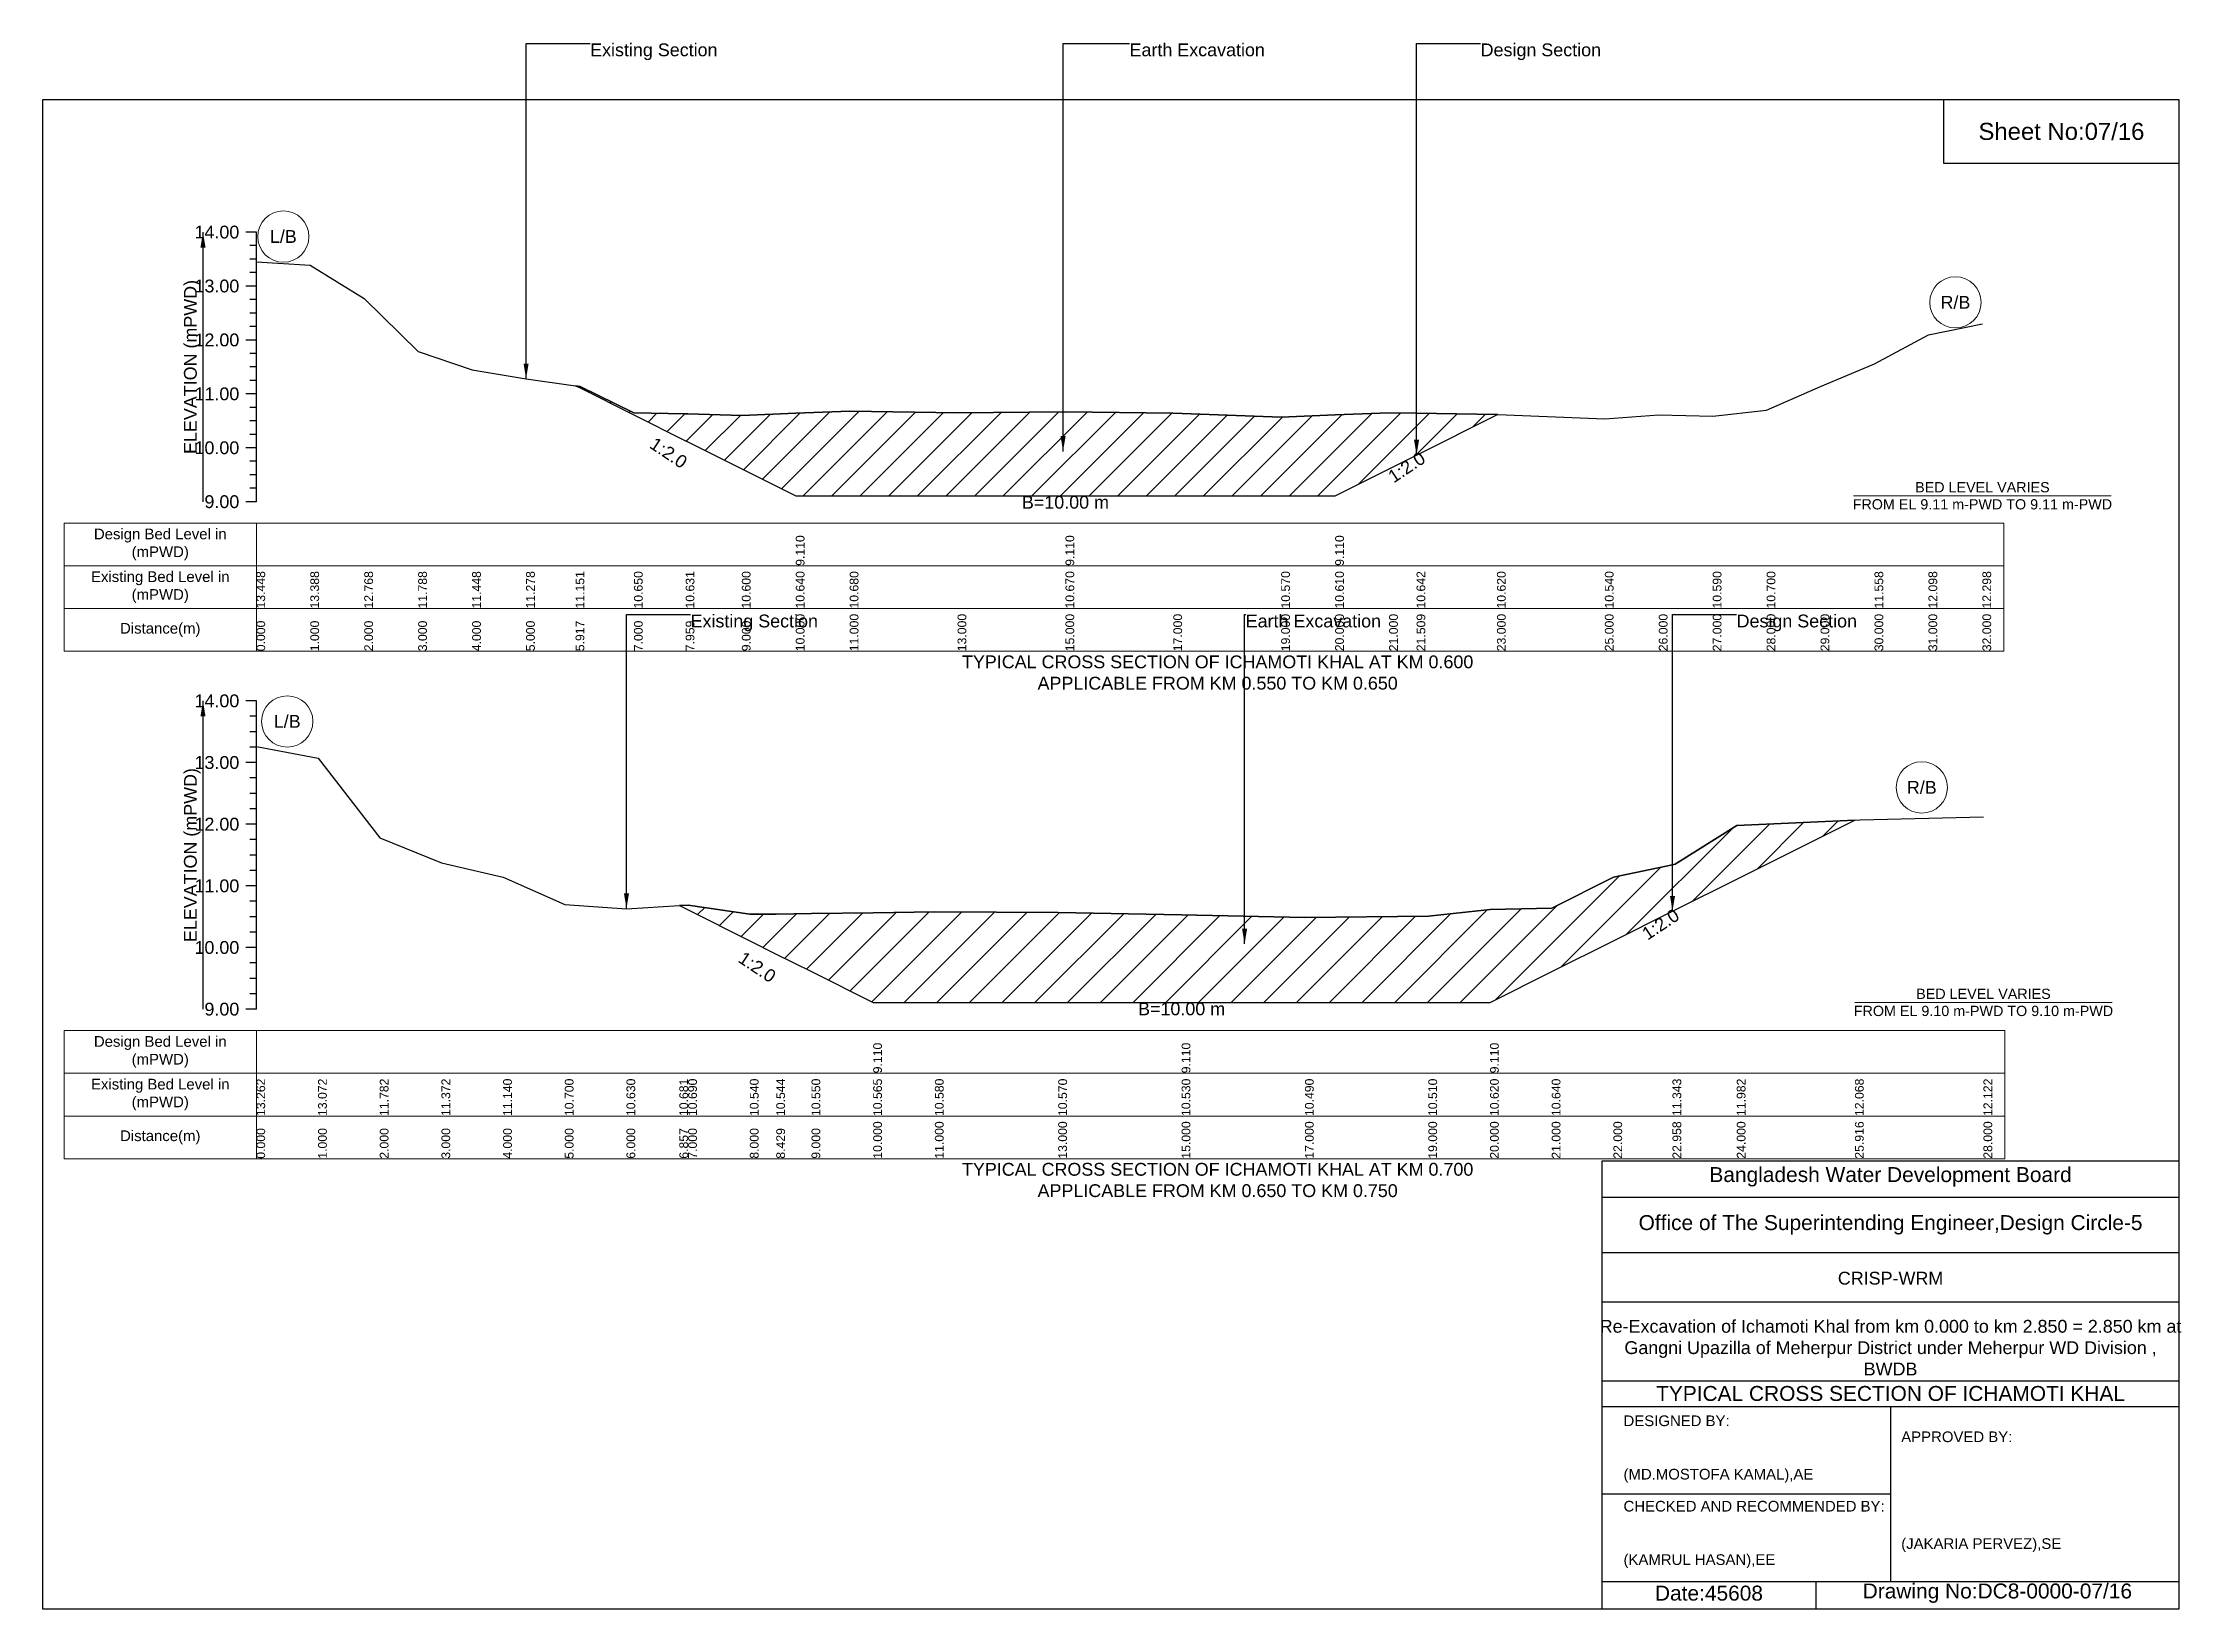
# Model space of a CAD drawing. Header units: inches. Extents: x 91000 to 258009, y -5656 to 391.
# Drawn here: x 160000 to 168009, y -5656 to 212 of the extents above; entities that cross this region are included whole.
import ezdxf

# ---------------------------------------------------------------- set-up
doc = ezdxf.new("R2010")
doc.units = ezdxf.units.IN
doc.header["$LTSCALE"] = 7
doc.header["$MEASUREMENT"] = 0
for name, color, linetype, lineweight in [('Cross section Data Border', 7, 'Continuous', 9), ('Cross Section Labels', 7, 'Continuous', 9), ('Existing_Bed_Level for Xsection', 7, 'Continuous', 25)]:
    doc.layers.add(name, color=color, linetype=linetype, lineweight=lineweight)
doc.styles.get("Standard").update_dxf_attribs({"font": 'arial.ttf'})
doc.dimstyles.get("Standard").update_dxf_attribs({"dimtxt": 0.18, "dimasz": 0.18, "dimexe": 0.18, "dimexo": 0.0625, "dimgap": 0.09, "dimtad": 0, "dimtih": 1, "dimtoh": 1, "dimdec": 4, "dimzin": 0, "dimdsep": 46, "dimtxsty": 'Standard', "dimcen": 0.09, "dimadec": 0, "dimazin": 0, "dimtfac": 1, "dimtdec": 4, "dimtofl": 0, "dimtmove": 0, "dimatfit": 3, "dimfxl": 1, "dimtolj": 1, "dimtzin": 0, "dimarcsym": 0})

msp = doc.modelspace()

# ---------------------------------------------------------------- texts
at = {"attachment_point": 5}
for s, insert, char_height in [('Sheet No:07/16', (167560, -120), 64), ('Bangladesh Water Development Board', (166920, -4036), 56), ('Office of The Superintending Engineer,Design Circle-5', (166920, -4216), 56)]:
    msp.add_mtext(s, dxfattribs=dict(at, insert=insert, char_height=char_height))
for s, insert, char_height, width, attachment_point in [('CRISP-WRM', (166920, -4416), 48, 2240, 5), ('Re-Excavation of Ichamoti Khal from km 0.000 to km 2.850 = 2.850 km at^JGangni Upazilla of Meherpur District under Meherpur WD Division ,^JBWDB', (166920, -4676), 48, 2160, 5), ('TYPICAL CROSS SECTION OF ICHAMOTI KHAL', (166920, -4848), 56, 2240, 5), ('DESIGNED BY:^J^J^J(MD.MOSTOFA KAMAL),AE', (165920, -5056), 40, 1120, 4), ('APPROVED BY:^J^J^J^J^J^J(JAKARIA PERVEZ),SE', (166960, -5216), 40, 1120, 4), ('CHECKED AND RECOMMENDED BY:^J^J^J(KAMRUL HASAN),EE', (165920, -5376), 40, 1120, 4), ('Date:45608', (166240, -5596), 56, 1120, 5), ('Drawing No:DC8-0000-07/16', (167320, -5596), 56, 1760, 5)]:
    msp.add_mtext(s, dxfattribs=dict(insert=insert, char_height=char_height, width=width, attachment_point=attachment_point))
at = {"layer": 'Cross section Data Border', "char_height": 40, "width": 640, "attachment_point": 5}
for s, insert in [('Design Bed Level in (mPWD)', (160440, -1667.1)), ('Existing Bed Level in (mPWD)', (160440, -1827.1)), ('Distance(m)', (160440, -1987.1)), ('Design Bed Level in (mPWD)', (160440, -3568.2)), ('Existing Bed Level in (mPWD)', (160440, -3728.2)), ('Distance(m)', (160440, -3888.2))]:
    msp.add_mtext(s, dxfattribs=dict(at, insert=insert))
at = {"layer": 'Cross Section Labels'}
for s, insert, char_height, attachment_point in [('Existing Section', (162050, 209.9), 48, 1), ('Earth Excavation', (164070, 209.9), 48, 1), ('Design Section', (165384.9, 209.9), 48, 1), ('L/B', (160901, -513.6), 48, 5), ('R/B', (167163, -760.1), 48, 5), ('BED LEVEL VARIES ^JFROM EL 9.11 m-PWD TO 9.11 m-PWD', (167264, -1484.9), 38.4, 5), ('B=10.00 m', (163830, -1484.9), 48, 2), ('Existing Section', (162426, -1929.8), 48, 1), ('Earth Excavation', (164505, -1929.8), 48, 1), ('Design Section', (166343.4, -1929.8), 48, 1), ('TYPICAL CROSS SECTION OF ICHAMOTI KHAL AT KM 0.600^JAPPLICABLE FROM KM 0.550 TO KM 0.650', (164400, -2147.1), 48, 5), ('L/B', (160915.5, -2330.1), 48, 5), ('R/B', (167037, -2577.3), 48, 5), ('BED LEVEL VARIES ^JFROM EL 9.10 m-PWD TO 9.10 m-PWD', (167268, -3382.8), 38.4, 5), ('B=10.00 m', (164265, -3382.8), 48, 2), ('TYPICAL CROSS SECTION OF ICHAMOTI KHAL AT KM 0.700^JAPPLICABLE FROM KM 0.650 TO KM 0.750', (164400, -4048.2), 48, 5)]:
    msp.add_mtext(s, dxfattribs=dict(at, insert=insert, char_height=char_height, attachment_point=attachment_point))
at = {"layer": 'Cross Section Labels', "char_height": 48, "attachment_point": 2}
for insert, rotation in [((162357.1, -1303.9), 326.30993), ((165094.4, -1357.7), 33.69007), ((166045.6, -3070), 33.69007), ((162689.2, -3230.2), 326.30993)]:
    msp.add_mtext('1:2.0', dxfattribs=dict(at, insert=insert, rotation=rotation))
at = {"layer": 'Existing_Bed_Level for Xsection', "char_height": 48, "attachment_point": 6}
for s, insert in [('14.00', (160736, -497.1)), ('13.00', (160736, -699.1)), ('12.00', (160736, -901.1)), ('11.00', (160736, -1103.1)), ('10.00', (160736, -1305.1)), ('9.00', (160736, -1507.1)), ('14.00', (160736, -2253.2)), ('13.00', (160736, -2484.2)), ('12.00', (160736, -2715.2)), ('11.00', (160736, -2946.2)), ('10.00', (160736, -3177.2)), ('9.00', (160736, -3408.2))]:
    msp.add_mtext(s, dxfattribs=dict(at, insert=insert))
at = {"layer": 'Existing_Bed_Level for Xsection', "rotation": 90}
for s, insert, char_height, attachment_point in [('ELEVATION (mPWD)', (160560, -1002.1), 48, 5), ('9.110', (162820, -1747.1), 32.8, 1), ('9.110', (163830, -1747.1), 32.8, 1), ('9.110', (164840, -1747.1), 32.8, 1), ('13.448', (160800, -1907.1), 32.8, 1), ('13.388', (161002, -1907.1), 32.8, 1), ('12.768', (161204, -1907.1), 32.8, 1), ('11.788', (161406, -1907.1), 32.8, 1), ('11.448', (161608, -1907.1), 32.8, 1), ('11.278', (161810, -1907.1), 32.8, 1), ('11.151', (161995.3, -1907.1), 32.8, 1), ('10.650', (162214, -1907.1), 32.8, 1), ('10.631', (162407.6, -1907.1), 32.8, 1), ('10.600', (162618, -1907.1), 32.8, 1), ('10.640', (162820, -1907.1), 32.8, 1), ('10.680', (163022, -1907.1), 32.8, 1), ('10.670', (163830, -1907.1), 32.8, 1), ('10.570', (164638, -1907.1), 32.8, 1), ('10.610', (164840, -1907.1), 32.8, 1), ('10.642', (165144.9, -1907.1), 32.8, 1), ('10.620', (165446, -1907.1), 32.8, 1), ('10.540', (165850, -1907.1), 32.8, 1), ('10.590', (166254, -1907.1), 32.8, 1), ('10.700', (166456, -1907.1), 32.8, 1), ('11.558', (166860, -1907.1), 32.8, 1), ('12.098', (167062, -1907.1), 32.8, 1), ('12.298', (167264, -1907.1), 32.8, 1), ('0.000', (160800, -2067.1), 32.8, 1), ('1.000', (161002, -2067.1), 32.8, 1), ('2.000', (161204, -2067.1), 32.8, 1), ('3.000', (161406, -2067.1), 32.8, 1), ('4.000', (161608, -2067.1), 32.8, 1), ('5.000', (161810, -2067.1), 32.8, 1), ('5.917', (161995.3, -2067.1), 32.8, 1), ('7.000', (162214, -2067.1), 32.8, 1), ('7.959', (162407.6, -2067.1), 32.8, 1), ('9.000', (162618, -2067.1), 32.8, 1), ('10.000', (162820, -2067.1), 32.8, 1), ('11.000', (163022, -2067.1), 32.8, 1), ('13.000', (163426, -2067.1), 32.8, 1), ('15.000', (163830, -2067.1), 32.8, 1), ('17.000', (164234, -2067.1), 32.8, 1), ('19.000', (164638, -2067.1), 32.8, 1), ('20.000', (164840, -2067.1), 32.8, 1), ('21.000', (165042, -2067.1), 32.8, 1), ('21.509', (165144.9, -2067.1), 32.8, 1), ('23.000', (165446, -2067.1), 32.8, 1), ('25.000', (165850, -2067.1), 32.8, 1), ('26.000', (166052, -2067.1), 32.8, 1), ('27.000', (166254, -2067.1), 32.8, 1), ('28.000', (166456, -2067.1), 32.8, 1), ('29.000', (166658, -2067.1), 32.8, 1), ('30.000', (166860, -2067.1), 32.8, 1), ('31.000', (167062, -2067.1), 32.8, 1), ('32.000', (167264, -2067.1), 32.8, 1), ('ELEVATION (mPWD)', (160560, -2830.7), 48, 5), ('9.110', (163110, -3648.2), 32.8, 1), ('9.110', (164265, -3648.2), 32.8, 1), ('9.110', (165420, -3648.2), 32.8, 1), ('13.262', (160800, -3808.2), 32.8, 1), ('13.072', (161031, -3808.2), 32.8, 1), ('11.782', (161262, -3808.2), 32.8, 1), ('11.372', (161493, -3808.2), 32.8, 1), ('11.140', (161724, -3808.2), 32.8, 1), ('10.700', (161955, -3808.2), 32.8, 1), ('10.630', (162186, -3808.2), 32.8, 1), ('10.681', (162384, -3808.2), 32.8, 1), ('10.690', (162417, -3808.2), 32.8, 1), ('10.540', (162648, -3808.2), 32.8, 1), ('10.544', (162747, -3808.2), 32.8, 1), ('10.550', (162879, -3808.2), 32.8, 1), ('10.565', (163110, -3808.2), 32.8, 1), ('10.580', (163341, -3808.2), 32.8, 1), ('10.570', (163803, -3808.2), 32.8, 1), ('10.530', (164265, -3808.2), 32.8, 1), ('10.490', (164727, -3808.2), 32.8, 1), ('10.510', (165189, -3808.2), 32.8, 1), ('10.620', (165420, -3808.2), 32.8, 1), ('10.640', (165651, -3808.2), 32.8, 1), ('11.343', (166103.4, -3808.2), 32.8, 1), ('11.982', (166344, -3808.2), 32.8, 1), ('12.068', (166786.7, -3808.2), 32.8, 1), ('12.122', (167268, -3808.2), 32.8, 1), ('10.000', (163110, -3968.2), 32.8, 1), ('11.000', (163341, -3968.2), 32.8, 1), ('13.000', (163803, -3968.2), 32.8, 1), ('15.000', (164265, -3968.2), 32.8, 1), ('17.000', (164727, -3968.2), 32.8, 1), ('19.000', (165189, -3968.2), 32.8, 1), ('20.000', (165420, -3968.2), 32.8, 1), ('21.000', (165651, -3968.2), 32.8, 1), ('22.000', (165882, -3968.2), 32.8, 1), ('22.958', (166103.4, -3968.2), 32.8, 1), ('24.000', (166344, -3968.2), 32.8, 1), ('25.916', (166786.7, -3968.2), 32.8, 1), ('28.000', (167268, -3968.2), 32.8, 1), ('0.000', (160800, -3968.2), 32.8, 1), ('1.000', (161031, -3968.2), 32.8, 1), ('2.000', (161262, -3968.2), 32.8, 1), ('3.000', (161493, -3968.2), 32.8, 1), ('4.000', (161724, -3968.2), 32.8, 1), ('5.000', (161955, -3968.2), 32.8, 1), ('6.000', (162186, -3968.2), 32.8, 1), ('6.857', (162384, -3968.2), 32.8, 1), ('7.000', (162417, -3968.2), 32.8, 1), ('8.000', (162648, -3968.2), 32.8, 1), ('8.429', (162747, -3968.2), 32.8, 1), ('9.000', (162879, -3968.2), 32.8, 1)]:
    msp.add_mtext(s, dxfattribs=dict(at, insert=insert, char_height=char_height, attachment_point=attachment_point))

# ---------------------------------------------------------------- hatches: boundary and pattern name
at = {"layer": 'Existing_Bed_Level for Xsection'}
h = msp.add_hatch(dxfattribs=at)
h.set_pattern_fill('ANSI31', color=256, scale=606, style=0)
h.paths.add_polyline_path([(161995.3, -1072.5), (162012, -1080.9), (162214, -1181.9), (162407.6, -1278.7), (162416, -1282.9), (162618, -1383.9), (162820, -1484.9), (163022, -1484.9), (163426, -1484.9), (163830, -1484.9), (164234, -1484.9), (164638, -1484.9), (164840, -1484.9), (165042, -1383.9), (165144.9, -1332.4), (165446, -1181.9), (165449.7, -1180), (165446, -1179.8), (165144.9, -1175.3), (165042, -1173.8), (164840, -1181.9), (164638, -1189.9), (164234, -1175.8), (163830, -1169.7), (163426, -1173.8), (163022, -1167.7), (162820, -1175.8), (162618, -1183.9), (162416, -1177.8), (162407.6, -1177.7), (162214, -1173.8), (162012, -1074.8)])
h = msp.add_hatch(dxfattribs=at)
h.set_pattern_fill('ANSI31', color=256, scale=693, style=0)
h.paths.add_polyline_path([(162384, -3019.8), (162417, -3036.3), (162648, -3151.8), (162747, -3201.3), (162879, -3267.3), (163110, -3382.8), (163341, -3382.8), (163803, -3382.8), (164265, -3382.8), (164727, -3382.8), (165189, -3382.8), (165420, -3382.8), (165651, -3267.3), (165882, -3151.8), (166103.4, -3041.1), (166113, -3036.3), (166344, -2920.8), (166786.7, -2699.4), (166344, -2719.3), (166113, -2864.9), (166103.4, -2866.9), (165882, -2913.8), (165651, -3029.3), (165420, -3034), (165189, -3059.4), (164727, -3064), (164265, -3054.8), (163803, -3045.5), (163341, -3043.2), (163110, -3046.7), (162879, -3050.1), (162747, -3051.5), (162648, -3052.4), (162417, -3017.8)])

# ---------------------------------------------------------------- linework, layer by layer
for points in [[(160000, 0), (168000, 0), (168000, -5656), (160000, -5656)], [(167120, 0), (168000, 0), (168000, -240), (167120, -240)]]:
    msp.add_lwpolyline(points, close=True)
for points in [[(165840, -5656), (165840, -3976), (168000, -3976)], [(165840, -4112), (168000, -4112)], [(165840, -4320), (168000, -4320)], [(165840, -4504), (168000, -4504)], [(165840, -4800), (168000, -4800)], [(165840, -4896), (168000, -4896)], [(166920, -4896), (166920, -5552)], [(165840, -5224), (166920, -5224)], [(165840, -5552), (168000, -5552)], [(166640, -5552), (166640, -5656)]]:
    msp.add_lwpolyline(points)
at = {"layer": 'Cross section Data Border'}
for points in [[(160080, -1587.1), (167344, -1587.1), (167344, -2067.1), (160080, -2067.1)], [(160080, -3488.2), (167348, -3488.2), (167348, -3968.2), (160080, -3968.2)]]:
    msp.add_lwpolyline(points, close=True, dxfattribs=at)
for points in [[(160800, -1587.1), (160800, -2067.1)], [(160080, -1747.1), (167344, -1747.1)], [(160080, -1907.1), (167344, -1907.1)], [(160800, -3488.2), (160800, -3968.2)], [(160080, -3648.2), (167348, -3648.2)], [(160080, -3808.2), (167348, -3808.2)]]:
    msp.add_lwpolyline(points, dxfattribs=at)
at = {"layer": 'Cross Section Labels'}
for points in [[(166781.8, -1484.9), (167746.2, -1484.9)], [(166785.8, -3382.8), (167750.2, -3382.8)]]:
    msp.add_lwpolyline(points, dxfattribs=at)
for centre in [(160901, -513.6), (167163, -760.1), (160915.5, -2330.1), (167037, -2577.3)]:
    msp.add_circle(centre, 96, dxfattribs=at)
at = {"layer": 'Existing_Bed_Level for Xsection'}
for points in [[(160800, -497.1), (160760, -497.1)], [(160800, -547.6), (160776, -547.6)], [(160800, -1507.1), (160800, -1305.1), (160800, -1103.1), (160800, -901.1), (160800, -699.1), (160800, -497.1)], [(160800, -598.1), (160776, -598.1)], [(160800, -608.6), (161002, -620.7), (161204, -745.9), (161406, -943.9), (161608, -1012.6), (161810, -1046.9), (161995.3, -1072.5), (162012, -1074.8), (162214, -1173.8), (162407.6, -1177.7), (162416, -1177.8), (162618, -1183.9), (162820, -1175.8), (162820, -1175.8), (163022, -1167.7), (163426, -1173.8), (163830, -1169.7), (163830, -1169.7), (164234, -1175.8), (164638, -1189.9), (164840, -1181.9), (164840, -1181.9), (165042, -1173.8), (165144.9, -1175.3), (165446, -1179.8), (165449.7, -1180), (165850, -1196), (166052, -1181.9), (166254, -1185.9), (166456, -1163.7), (166658, -1074.8), (166860, -990.4), (167062, -881.3), (167264, -840.9)], [(160800, -699.1), (160760, -699.1)], [(160800, -648.6), (160776, -648.6)], [(160800, -749.6), (160776, -749.6)], [(160800, -800.1), (160776, -800.1)], [(160800, -850.6), (160776, -850.6)], [(160800, -901.1), (160760, -901.1)], [(160800, -951.6), (160776, -951.6)], [(160800, -1002.1), (160776, -1002.1)], [(160800, -1103.1), (160760, -1103.1)], [(160800, -1052.6), (160776, -1052.6)], [(160800, -1153.6), (160776, -1153.6)], [(160800, -1204.1), (160776, -1204.1)], [(160800, -1254.6), (160776, -1254.6)], [(160800, -1305.1), (160760, -1305.1)], [(160800, -1355.6), (160776, -1355.6)], [(160800, -1406.1), (160776, -1406.1)], [(160800, -1507.1), (160760, -1507.1)], [(160800, -1456.6), (160776, -1456.6)], [(160800, -2253.2), (160760, -2253.2)], [(160800, -2310.9), (160776, -2310.9)], [(160800, -3408.2), (160800, -3177.2), (160800, -2946.2), (160800, -2715.2), (160800, -2484.2), (160800, -2253.2)], [(160800, -2368.7), (160776, -2368.7)], [(160800, -2426.4), (160776, -2426.4)], [(160800, -2423.7), (161031, -2467.6), (161262, -2765.5), (161493, -2860.3), (161724, -2913.8), (161955, -3015.5), (162186, -3031.7), (162384, -3019.8), (162417, -3017.8), (162648, -3052.4), (162747, -3051.5), (162879, -3050.1), (163110, -3046.7), (163110, -3046.7), (163341, -3043.2), (163803, -3045.5), (164265, -3054.8), (164265, -3054.8), (164727, -3064), (165189, -3059.4), (165420, -3034), (165420, -3034), (165651, -3029.3), (165882, -2913.8), (166103.4, -2866.9), (166113, -2864.9), (166344, -2719.3), (166786.7, -2699.4), (166806, -2698.6), (167268, -2687)], [(160800, -2484.2), (160760, -2484.2)], [(160800, -2541.9), (160776, -2541.9)], [(160800, -2599.7), (160776, -2599.7)], [(160800, -2715.2), (160760, -2715.2)], [(160800, -2657.4), (160776, -2657.4)], [(160800, -2772.9), (160776, -2772.9)], [(160800, -2830.7), (160776, -2830.7)], [(160800, -2946.2), (160760, -2946.2)], [(160800, -2888.4), (160776, -2888.4)], [(160800, -3003.9), (160776, -3003.9)], [(160800, -3061.7), (160776, -3061.7)], [(160800, -3119.4), (160776, -3119.4)], [(160800, -3177.2), (160760, -3177.2)], [(160800, -3234.9), (160776, -3234.9)], [(160800, -3292.7), (160776, -3292.7)], [(160800, -3350.4), (160776, -3350.4)], [(160800, -3408.2), (160760, -3408.2)]]:
    msp.add_lwpolyline(points, dxfattribs=at)
for points in [[(161995.3, -1072.5), (161995.3, -1072.5), (162012, -1080.9), (162214, -1181.9), (162407.6, -1278.7), (162416, -1282.9), (162618, -1383.9), (162820, -1484.9), (162820, -1484.9), (163022, -1484.9), (163426, -1484.9), (163830, -1484.9), (163830, -1484.9), (164234, -1484.9), (164638, -1484.9), (164840, -1484.9), (164840, -1484.9), (165042, -1383.9), (165144.9, -1332.4), (165446, -1181.9), (165449.7, -1180), (165449.7, -1180), (165449.7, -1180), (165446, -1179.8), (165144.9, -1175.3), (165042, -1173.8), (164840, -1181.9), (164840, -1181.9), (164638, -1189.9), (164234, -1175.8), (163830, -1169.7), (163830, -1169.7), (163426, -1173.8), (163022, -1167.7), (162820, -1175.8), (162820, -1175.8), (162618, -1183.9), (162416, -1177.8), (162407.6, -1177.7), (162214, -1173.8), (162012, -1074.8), (161995.3, -1072.5)], [(162384, -3019.8), (162384, -3019.8), (162417, -3036.3), (162648, -3151.8), (162747, -3201.3), (162879, -3267.3), (163110, -3382.8), (163110, -3382.8), (163341, -3382.8), (163803, -3382.8), (164265, -3382.8), (164265, -3382.8), (164727, -3382.8), (165189, -3382.8), (165420, -3382.8), (165420, -3382.8), (165651, -3267.3), (165882, -3151.8), (166103.4, -3041.1), (166113, -3036.3), (166344, -2920.8), (166786.7, -2699.4), (166786.7, -2699.4), (166786.7, -2699.4), (166344, -2719.3), (166113, -2864.9), (166103.4, -2866.9), (165882, -2913.8), (165651, -3029.3), (165420, -3034), (165420, -3034), (165189, -3059.4), (164727, -3064), (164265, -3054.8), (164265, -3054.8), (163803, -3045.5), (163341, -3043.2), (163110, -3046.7), (163110, -3046.7), (162879, -3050.1), (162747, -3051.5), (162648, -3052.4), (162417, -3017.8), (162384, -3019.8)]]:
    msp.add_lwpolyline(points, close=True, dxfattribs=at)

msp.set_redraw_order([(e.dxf.handle, doc.entitydb.next_handle()) for e in msp.query("TEXT MTEXT ATTDEF DIMENSION ARC_DIMENSION")])  # texts and dimensions are drawn at this point

# ---------------------------------------------------------------- leaders
at = {"layer": 'Cross Section Labels', "annotation_type": 0, "has_hookline": 1, "hookline_direction": 0}
for points, text_width in [([(161810, -1046.9), (161810, 209.9), (162049.9, 209.9)], 467.2), ([(163821.1, -1318.2), (163821.1, 209.9), (164069.9, 209.9)], 497), ([(165144.9, -1332.4), (165144.9, 209.9), (165384.8, 209.9)], 441.2), ([(162186, -3031.7), (162186, -1929.8), (162425.9, -1929.8)], 467.2), ([(164500.9, -3163.8), (164500.9, -1929.8), (164504.9, -1929.8)], 497), ([(166103.4, -3041.1), (166103.4, -1929.8), (166343.3, -1929.8)], 441.2)]:
    msp.add_leader(points, dimstyle='Standard', override={"dimasz": 57.6}, dxfattribs=dict(at, text_width=text_width))
at = {"layer": 'Existing_Bed_Level for Xsection'}
for points in [[(160600, -497.1), (160600, -1507.1)], [(160600, -2253.2), (160600, -3408.2)]]:
    msp.add_leader(points, dimstyle='Standard', override={"dimasz": 57.6}, dxfattribs=at)

doc.saveas('drawing.dxf')
